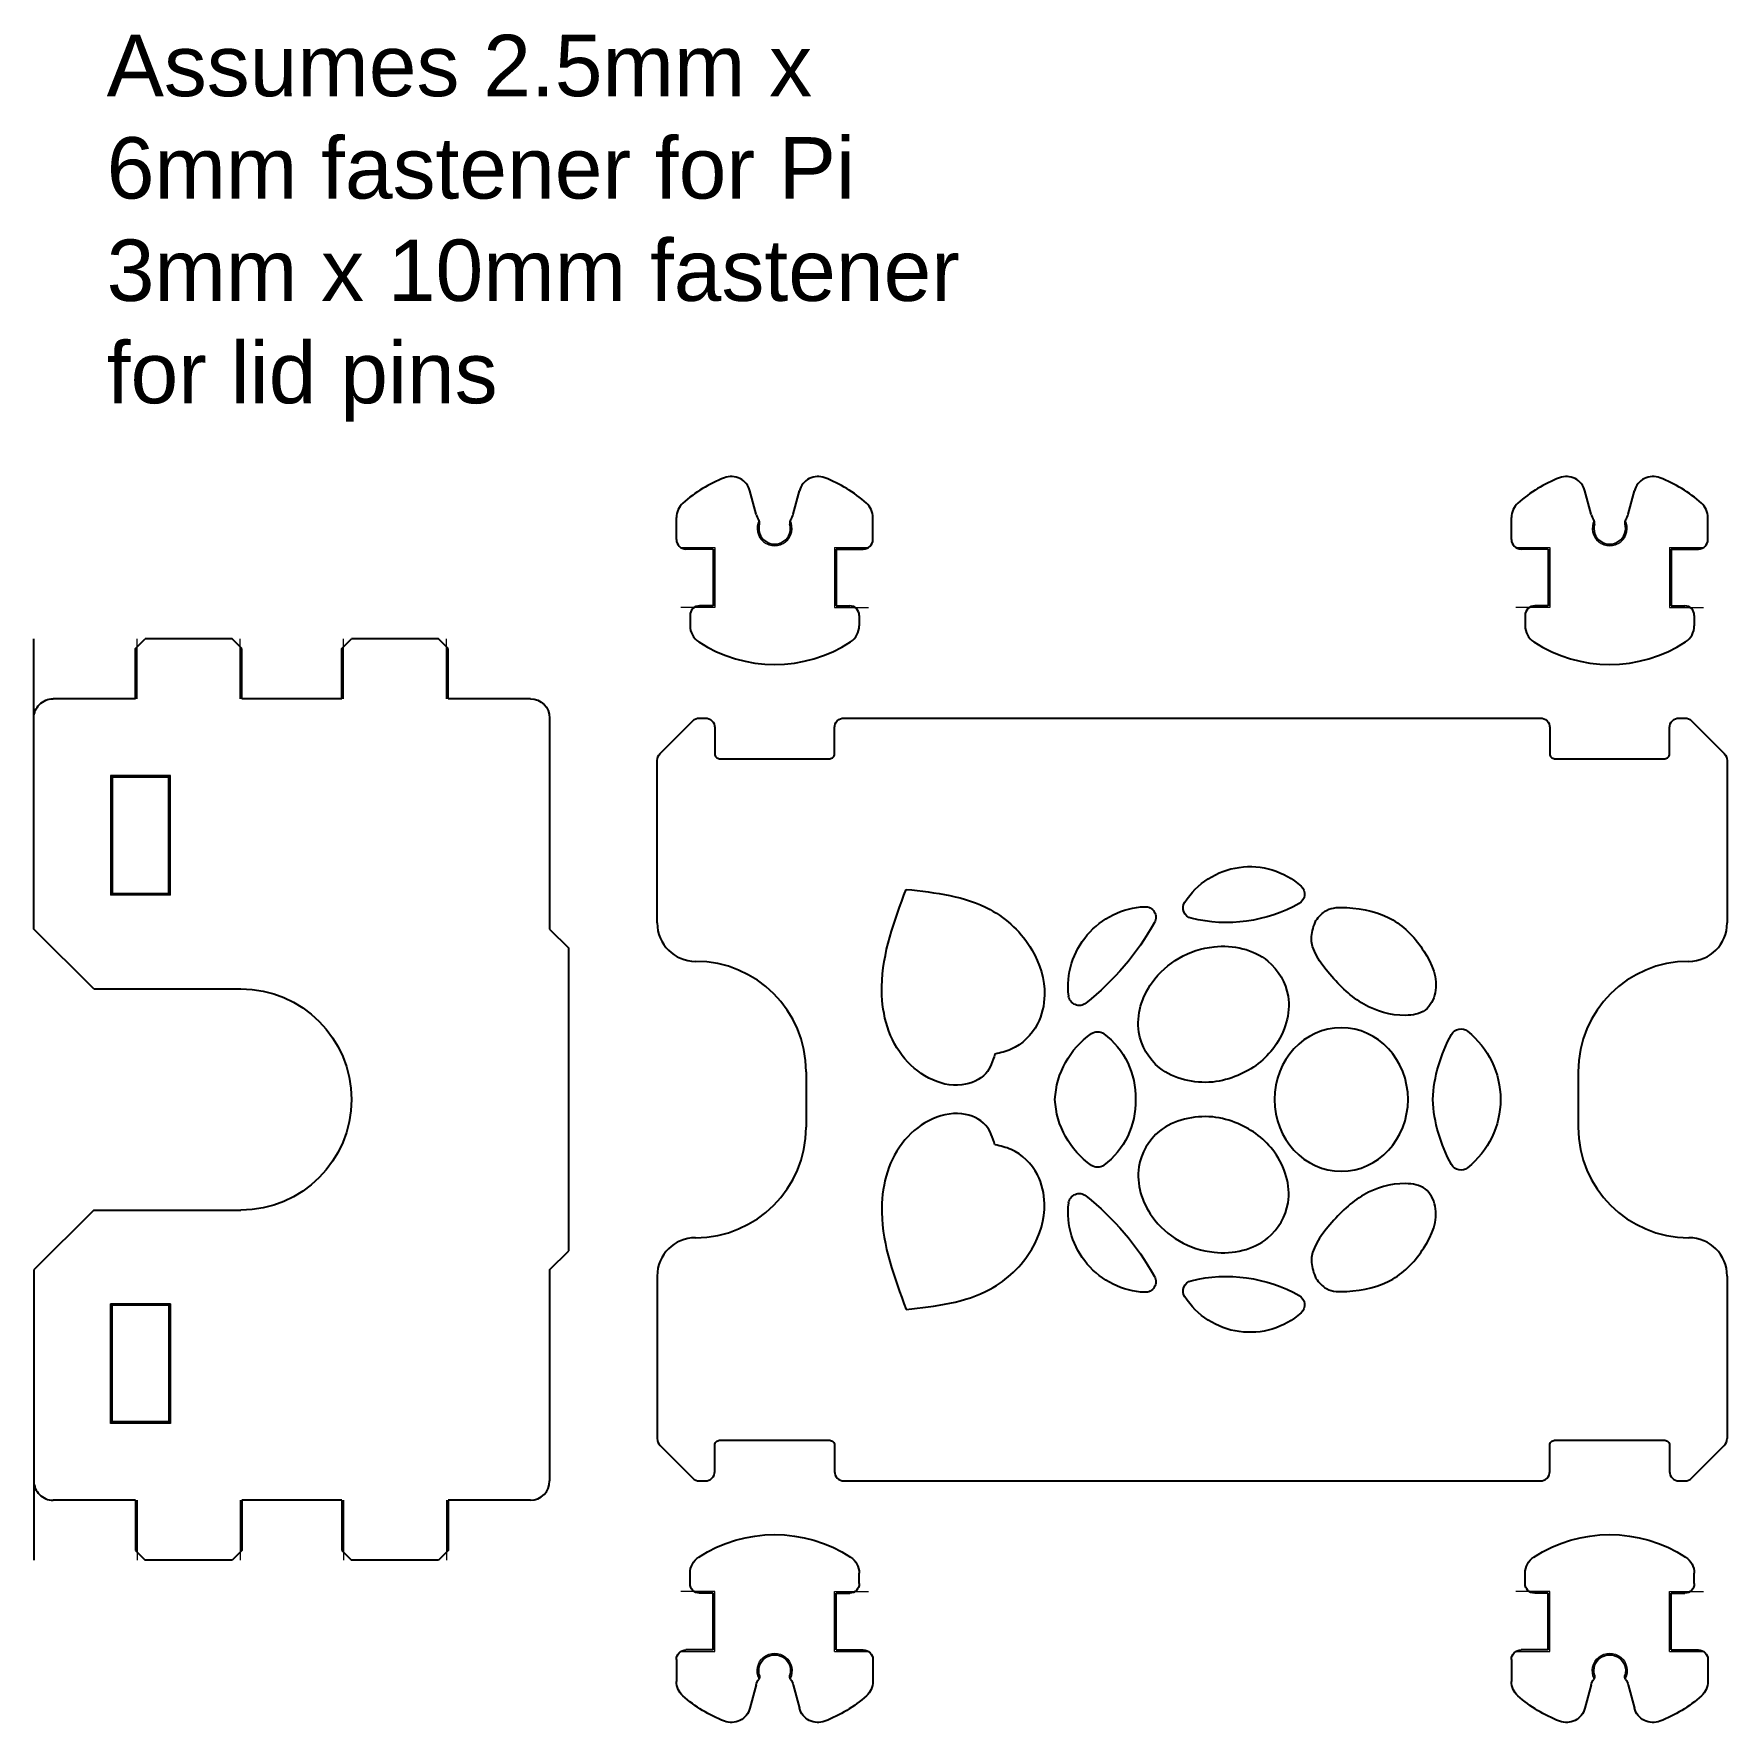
# Model space of a CAD drawing. Header units: inches. Extents: x 29.7 to 74.6, y -5.7 to 19.4.
# Drawn here: x 50.07 to 55.58, y 12.66 to 18.16 of the extents above; entities that cross this region are included whole.
import ezdxf

# ---------------------------------------------------------------- set-up
doc = ezdxf.new("R2010")
doc.units = ezdxf.units.IN
doc.header["$MEASUREMENT"] = 0
doc.layers.add('CUT', color=1, linetype='Continuous')
doc.layers.add('NOPLOT', color=40, linetype='Continuous', lineweight=5)
doc.styles.get("Standard").update_dxf_attribs({"font": 'arial.ttf'})

msp = doc.modelspace()

# ---------------------------------------------------------------- texts
at = {"insert": (50.3066, 18.1574), "char_height": 0.2, "attachment_point": 1}
msp.add_mtext_dynamic_manual_height_columns('Assumes 2.5mm x 6mm fastener for Pi\\P3mm x 10mm fastener\\Pfor lid pins', width=2.981546, gutter_width=1, heights=[0], dxfattribs=at)

# ---------------------------------------------------------------- blocks, each defined once
blk = doc.blocks.new('PiSymbol')
at = {"layer": 'CUT'}
for centre, radius, start, end in [((0.0127, 0.1666), 0.2624, 92.8357, 144.9719), ((-0.0133, 0.1666), 0.2624, 35.0281, 87.1643), ((-0.3456, 0.1422), 0.2461, 83.4596, 177.2954), ((-0.3213, 0.3543), 0.0327, 321.5738, 83.4596), ((0.3207, 0.3543), 0.0327, 96.5404, 218.4262), ((0.345, 0.1422), 0.2461, 2.7046, 96.5404), ((-0.9502, 0.8532), 0.8355, 299.1813, 321.5738), ((-0.1754, 0.2984), 0.0327, 144.9719, 216.5639), ((0.1748, 0.2984), 0.0327, 323.4361, 35.0281), ((0.9496, 0.8532), 0.8355, 218.4262, 240.8187), ((-0.0093, 0.4216), 0.2395, 216.5639, 272.151), ((0.0087, 0.4216), 0.2395, 267.849, 323.4361), ((-0.5588, 0.1523), 0.0327, 177.2954, 299.1813), ((0.5582, 0.1523), 0.0327, 240.8187, 2.7046), ((-0.4774, -0.1686), 0.2368, 122.6242, 221.611), ((-0.5875, 0.0033), 0.0327, 13.7258, 122.6242), ((-0.9969, -0.0967), 0.4541, 330.5094, 13.7258), ((0.9963, -0.0967), 0.4541, 166.2742, 209.4906), ((0.5869, 0.0033), 0.0327, 57.3758, 166.2742), ((0.4768, -0.1686), 0.2368, 318.389, 57.3758), ((-0.63, -0.3042), 0.0327, 221.611, 330.5094), ((0.6294, -0.3042), 0.0327, 209.4906, 318.389), ((0.0243, -1.1898), 0.4609, 93.055, 119.122), ((-0.0249, -1.1898), 0.4609, 60.878, 86.945), ((-0.1841, -0.8157), 0.0327, 119.122, 218.8394), ((0.1835, -0.8157), 0.0327, 321.1606, 60.878), ((0.0023, -0.6656), 0.2721, 218.8394, 269.4443), ((-0.0029, -0.6656), 0.2721, 270.5557, 321.1606)]:
    blk.add_arc(centre, radius, start, end, dxfattribs=at)
blk.add_ellipse((-0.0003, -0.4489), major_axis=(-0.22, 0), ratio=0.930887, dxfattribs=at)
for points, knots in [([(-0.1397, 0.6127), (-0.1181, 0.6197), (-0.0696, 0.6353), (-0.0196, 0.7566), (-0.1251, 0.9289), (-0.3799, 0.9841), (-0.5472, 0.9213), (-0.6445, 0.8848)], [0.8936892, 0.8936892, 0.8936892, 0.8936892, 0.9636226, 1.0498183, 1.2668456, 1.5012888, 1.8271198, 1.8271198, 1.8271198, 1.8271198]), ([(0.1385, 0.6127), (0.1168, 0.6197), (0.0684, 0.6353), (0.0183, 0.7566), (0.1238, 0.9289), (0.3787, 0.9841), (0.546, 0.9213), (0.6433, 0.8848)], [0.8936892, 0.8936892, 0.8936892, 0.8936892, 0.9636226, 1.0498183, 1.2668456, 1.5012888, 1.8271198, 1.8271198, 1.8271198, 1.8271198]), ([(-0.6445, 0.8848), (-0.6346, 0.7947), (-0.618, 0.6441), (-0.4766, 0.4928), (-0.338, 0.4506), (-0.2217, 0.4768), (-0.1555, 0.5422), (-0.1435, 0.5958), (-0.1397, 0.6127)], [0, 0, 0, 0, 0.2810917, 0.4696819, 0.623563, 0.7199689, 0.8387473, 0.8936892, 0.8936892, 0.8936892, 0.8936892]), ([(0.6433, 0.8848), (0.6333, 0.7947), (0.6167, 0.6441), (0.4754, 0.4928), (0.3367, 0.4506), (0.2205, 0.4768), (0.1543, 0.5422), (0.1423, 0.5958), (0.1385, 0.6127)], [0, 0, 0, 0, 0.2810917, 0.4696819, 0.623563, 0.7199689, 0.8387473, 0.8936892, 0.8936892, 0.8936892, 0.8936892]), ([(-0.0538, -0.0549), (-0.057, -0.0813), (-0.0759, -0.1542), (-0.1561, -0.2604), (-0.3076, -0.3088), (-0.4516, -0.2244), (-0.492, -0.0384), (-0.3919, 0.1378), (-0.215, 0.194), (-0.0706, 0.1104), (-0.0493, 0.0024), (-0.0538, -0.0546), (-0.0538, -0.0549)], [0.094843, 0.094843, 0.094843, 0.094843, 0.179843, 0.331355, 0.501424, 0.633474, 0.814835, 1.047571, 1.214714, 1.349568, 1.527963, 1.528765, 1.528765, 1.528765, 1.528765]), ([(0.0532, -0.0549), (0.0564, -0.0813), (0.0754, -0.1542), (0.1555, -0.2604), (0.307, -0.3088), (0.451, -0.2244), (0.4914, -0.0384), (0.3913, 0.1378), (0.2145, 0.194), (0.07, 0.1104), (0.0487, 0.0024), (0.0532, -0.0546), (0.0532, -0.0549)], [0.094843, 0.094843, 0.094843, 0.094843, 0.179843, 0.331355, 0.501424, 0.633474, 0.814835, 1.047571, 1.214714, 1.349568, 1.527963, 1.528765, 1.528765, 1.528765, 1.528765])]:
    blk.add_open_spline(points, degree=3, knots=knots, dxfattribs=at)
for points in [[(-0.5491, -0.3709), (-0.5003, -0.3578), (-0.3842, -0.4143), (-0.2924, -0.5185), (-0.2583, -0.6456), (-0.2745, -0.7062), (-0.3273, -0.7367), (-0.4552, -0.7024), (-0.5506, -0.607), (-0.5885, -0.4658), (-0.5801, -0.4037), (-0.5491, -0.3709)], [(0.5485, -0.3709), (0.4997, -0.3578), (0.3836, -0.4143), (0.2918, -0.5185), (0.2577, -0.6456), (0.274, -0.7062), (0.3267, -0.7367), (0.4547, -0.7024), (0.5501, -0.607), (0.5879, -0.4658), (0.5796, -0.4037), (0.5485, -0.3709)]]:
    blk.add_spline(points, degree=3, dxfattribs=at)
blk = doc.blocks.new('Lid2')
for p, q in [((-1.2575, -1.0749), (-1.2575, -1.2549)), ((1.2575, -1.0749), (1.2575, -1.2549)), ((1.7425, -1.7399), (1.7425, -2.2694)), ((1.6267, -2.3982), (1.7333, -2.2915))]:
    blk.add_line(p, q)
for points in [[(-1.7425, -0.5899), (-1.7425, -0.0603, -0.198912), (-1.7333, -0.0382), (-1.6267, 0.0685, -0.198912), (-1.6046, 0.0776), (-1.5863, 0.0776, -0.414214), (-1.555, 0.0464), (-1.555, -0.0392, 0.414214), (-1.5394, -0.0549), (-1.1806, -0.0549, 0.414214), (-1.165, -0.0392), (-1.165, 0.0464, -0.414214), (-1.1338, 0.0776), (1.1338, 0.0776, -0.414214), (1.165, 0.0464), (1.165, -0.0392, 0.414214), (1.1806, -0.0549), (1.5394, -0.0549, 0.414214), (1.555, -0.0392), (1.555, 0.0464, -0.414214), (1.5863, 0.0776), (1.6046, 0.0776, -0.198912), (1.6267, 0.0685), (1.7333, -0.0382, -0.198912), (1.7425, -0.0603), (1.7425, -0.5899)], [(-1.7425, -1.7399), (-1.7425, -2.2694, 0.198912), (-1.7333, -2.2915), (-1.6267, -2.3982, 0.198912), (-1.6046, -2.4074), (-1.5863, -2.4074, 0.414214), (-1.555, -2.3761), (-1.555, -2.2905, -0.414214), (-1.5394, -2.2749), (-1.1806, -2.2749, -0.414214), (-1.165, -2.2905), (-1.165, -2.3761, 0.414214), (-1.1338, -2.4074), (1.1338, -2.4074, 0.414214), (1.165, -2.3761), (1.165, -2.2905, -0.414214), (1.1806, -2.2749), (1.5394, -2.2749, -0.414214), (1.555, -2.2905), (1.555, -2.3761, 0.414214), (1.5863, -2.4074), (1.6046, -2.4074)]]:
    blk.add_lwpolyline(points, format="xyb")
for centre, radius, start, end in [((-1.6175, -0.5899), 0.125, 180, 270), ((1.6175, -0.5899), 0.125, 270, 0), ((-1.6175, -1.0749), 0.36, 0, 90), ((1.6175, -1.0749), 0.36, 90, 180), ((-1.6175, -1.2549), 0.36, 270, 0), ((1.6175, -1.2549), 0.36, 180, 270), ((-1.6175, -1.7399), 0.125, 90, 180), ((1.6175, -1.7399), 0.125, 0, 90), ((1.7112, -2.2694), 0.0312, 315, 0), ((1.6046, -2.3761), 0.0312, 270, 315)]:
    blk.add_arc(centre, radius, start, end)
at = {"xscale": -1.062354987448263, "yscale": 1.062354987448263, "zscale": 1.062354987448263, "rotation": 90}
blk.add_blockref('PiSymbol', (0.0086, -1.1652), dxfattribs=at)
blk = doc.blocks.new('Latch')
for p, q in [((-0.2756, 0.0262), (-0.2756, 0.06)), ((0.2756, 0.0262), (0.2756, 0.06)), ((-0.2, -0.005), (-0.2444, -0.005)), ((-0.2, -0.19), (-0.2, -0.005)), ((0.2, -0.19), (0.2, -0.005)), ((0.2, -0.005), (0.2444, -0.005)), ((-0.2, -0.19), (-0.2888, -0.19)), ((0.2, -0.19), (0.2888, -0.19)), ((-0.32, -0.2213), (-0.32, -0.2929)), ((0.32, -0.2213), (0.32, -0.2929)), ((-0.0604, -0.3038), (-0.0807, -0.3798)), ((0.0604, -0.3038), (0.0807, -0.3798))]:
    blk.add_line(p, q)
for centre, radius, start, end in [((0, -0.2667), 0.4525, 56.8745, 123.1255), ((-0.2131, 0.06), 0.0625, 123.1255, 180), ((0.2131, 0.06), 0.0625, 0, 56.8745), ((-0.2444, 0.0262), 0.0312, 180, 270), ((0.2444, 0.0262), 0.0312, 270, 0), ((-0.2888, -0.2213), 0.0312, 90, 180), ((0, -0.2575), 0.052, 343.6762, 196.3238), ((0.2888, -0.2213), 0.0312, 0, 90), ((-0.0649, -0.2765), 0.0156, 326.1714, 16.3238), ((0.0649, -0.2765), 0.0156, 163.6762, 213.8286), ((-0.2575, -0.2929), 0.0625, 180, 228.6806), ((0, -0.32), 0.0625, 146.1714, 165), ((0, -0.32), 0.0625, 15, 33.8286), ((0.2575, -0.2929), 0.0625, 311.3194, 0), ((0, 0), 0.4525, 228.6806, 248.7914), ((-0.1411, -0.3636), 0.0625, 248.7914, 345), ((0.1411, -0.3636), 0.0625, 195, 291.2086), ((0, 0), 0.4525, 291.2086, 311.3194)]:
    blk.add_arc(centre, radius, start, end)
at = {"layer": 'NOPLOT'}
for p, q in [((-0.195, 0), (-0.3057, 0)), ((-0.195, -0.195), (-0.195, 0)), ((0.195, -0.195), (0.195, 0)), ((0.195, 0), (0.3057, 0)), ((-0.195, -0.195), (-0.3057, -0.195)), ((0.3057, -0.195), (0.195, -0.195))]:
    blk.add_line(p, q, dxfattribs=at)
blk.add_arc((0, -0.2575), 0.057, 332.8707, 207.1293, dxfattribs=at)
blk = doc.blocks.new('TabHole2')
for p, q in [((-0.195, 0.0925), (0.195, 0.0925)), ((-0.19, 0.0975), (-0.19, -0.0975)), ((0.19, 0.0975), (0.19, -0.0975)), ((0.195, -0.0925), (-0.195, -0.0925))]:
    blk.add_line(p, q)
at = {"layer": 'NOPLOT'}
for p, q in [((-0.195, 0.0975), (0.195, 0.0975)), ((-0.195, 0.0975), (-0.195, -0.0975)), ((0.195, 0.0975), (0.195, -0.0975)), ((0.195, -0.0975), (-0.195, -0.0975))]:
    blk.add_line(p, q, dxfattribs=at)
blk = doc.blocks.new('TabHole')
blk.add_blockref('TabHole2', (0, 0))
blk = doc.blocks.new('FootCurve')
for p, q in [((-1.14, 0.195), (-0.945, 0)), ((-0.945, 0), (0, 0))]:
    blk.add_line(p, q)
blk = doc.blocks.new('Serration_2')
for p, q in [((0, 1.6175), (0, 1.349)), ((0, 1.349), (0.16375, 1.349)), ((0.16375, 1.349), (0.195, 1.31775)), ((0.195, 1.31775), (0.195, 1.03425)), ((0, 1.003), (0, 0.677)), ((0, 1.003), (0.16375, 1.003)), ((0.16375, 1.003), (0.195, 1.03425)), ((0, 0.677), (0.16375, 0.677)), ((0.16375, 0.677), (0.195, 0.64575)), ((0.195, 0.64575), (0.195, 0.36225)), ((0, 0.331), (0, 0.0625)), ((0, 0.331), (0.16375, 0.331)), ((0.16375, 0.331), (0.195, 0.36225))]:
    blk.add_line(p, q)
for centre, start, end in [((-0.0625, 1.6175), 0, 90), ((-0.0625, 0.0625), 270, 0)]:
    blk.add_arc(centre, 0.0625, start, end)
at = {"layer": 'NOPLOT'}
for p, q in [((0, 1.344), (0.195, 1.344)), ((0, 1.008), (0.195, 1.008)), ((0, 0.672), (0.195, 0.672)), ((0, 0.336), (0.195, 0.336))]:
    blk.add_line(p, q, dxfattribs=at)
blk = doc.blocks.new('Back')
for p, q in [((-0.555, -0.0625), (-0.4925, 0)), ((-0.4925, 0), (0.4925, 0)), ((0.555, -0.0625), (0.4925, 0)), ((-0.555, -0.0625), (-1.2425, -0.0625)), ((1.2425, -0.0625), (0.555, -0.0625)), ((-0.36, -1.5475), (-0.36, -1.0682)), ((0.36, -1.5475), (0.36, -1.0682))]:
    blk.add_line(p, q)
for start, end in [(90, 180), (360, 90)]:
    blk.add_arc((0, -1.0682), 0.36, start, end)
at = {"xscale": -1}
for name, p in [('Serration_2', (-1.305, -1.7425)), ('TabHole', (-0.86, -1.395)), ('FootCurve', (-1.5, -1.7425))]:
    blk.add_blockref(name, p, dxfattribs=at)
for name, p in [('Serration_2', (1.305, -1.7425)), ('TabHole', (0.86, -1.395)), ('FootCurve', (1.5, -1.7425))]:
    blk.add_blockref(name, p)

# ---------------------------------------------------------------- block references
at = {"layer": 'CUT', "rotation": 180}
for p in [(52.4822, 16.2925), (55.2022, 16.2925)]:
    msp.add_blockref('Latch', p, dxfattribs=at)
at = {"layer": 'CUT', "xscale": -1, "rotation": 270}
msp.add_blockref('Back', (51.8119, 14.6897), dxfattribs=at)
at = {"layer": 'CUT'}
msp.add_blockref('Lid2', (53.8422, 15.8546), dxfattribs=at)
at = {"layer": 'CUT', "xscale": -1}
for p in [(52.4822, 13.0868), (55.2022, 13.0868)]:
    msp.add_blockref('Latch', p, dxfattribs=at)

msp.set_redraw_order([(e.dxf.handle, doc.entitydb.next_handle()) for e in msp.query("TEXT MTEXT ATTDEF DIMENSION ARC_DIMENSION")])  # texts and dimensions are drawn at this point

doc.saveas('drawing.dxf')
